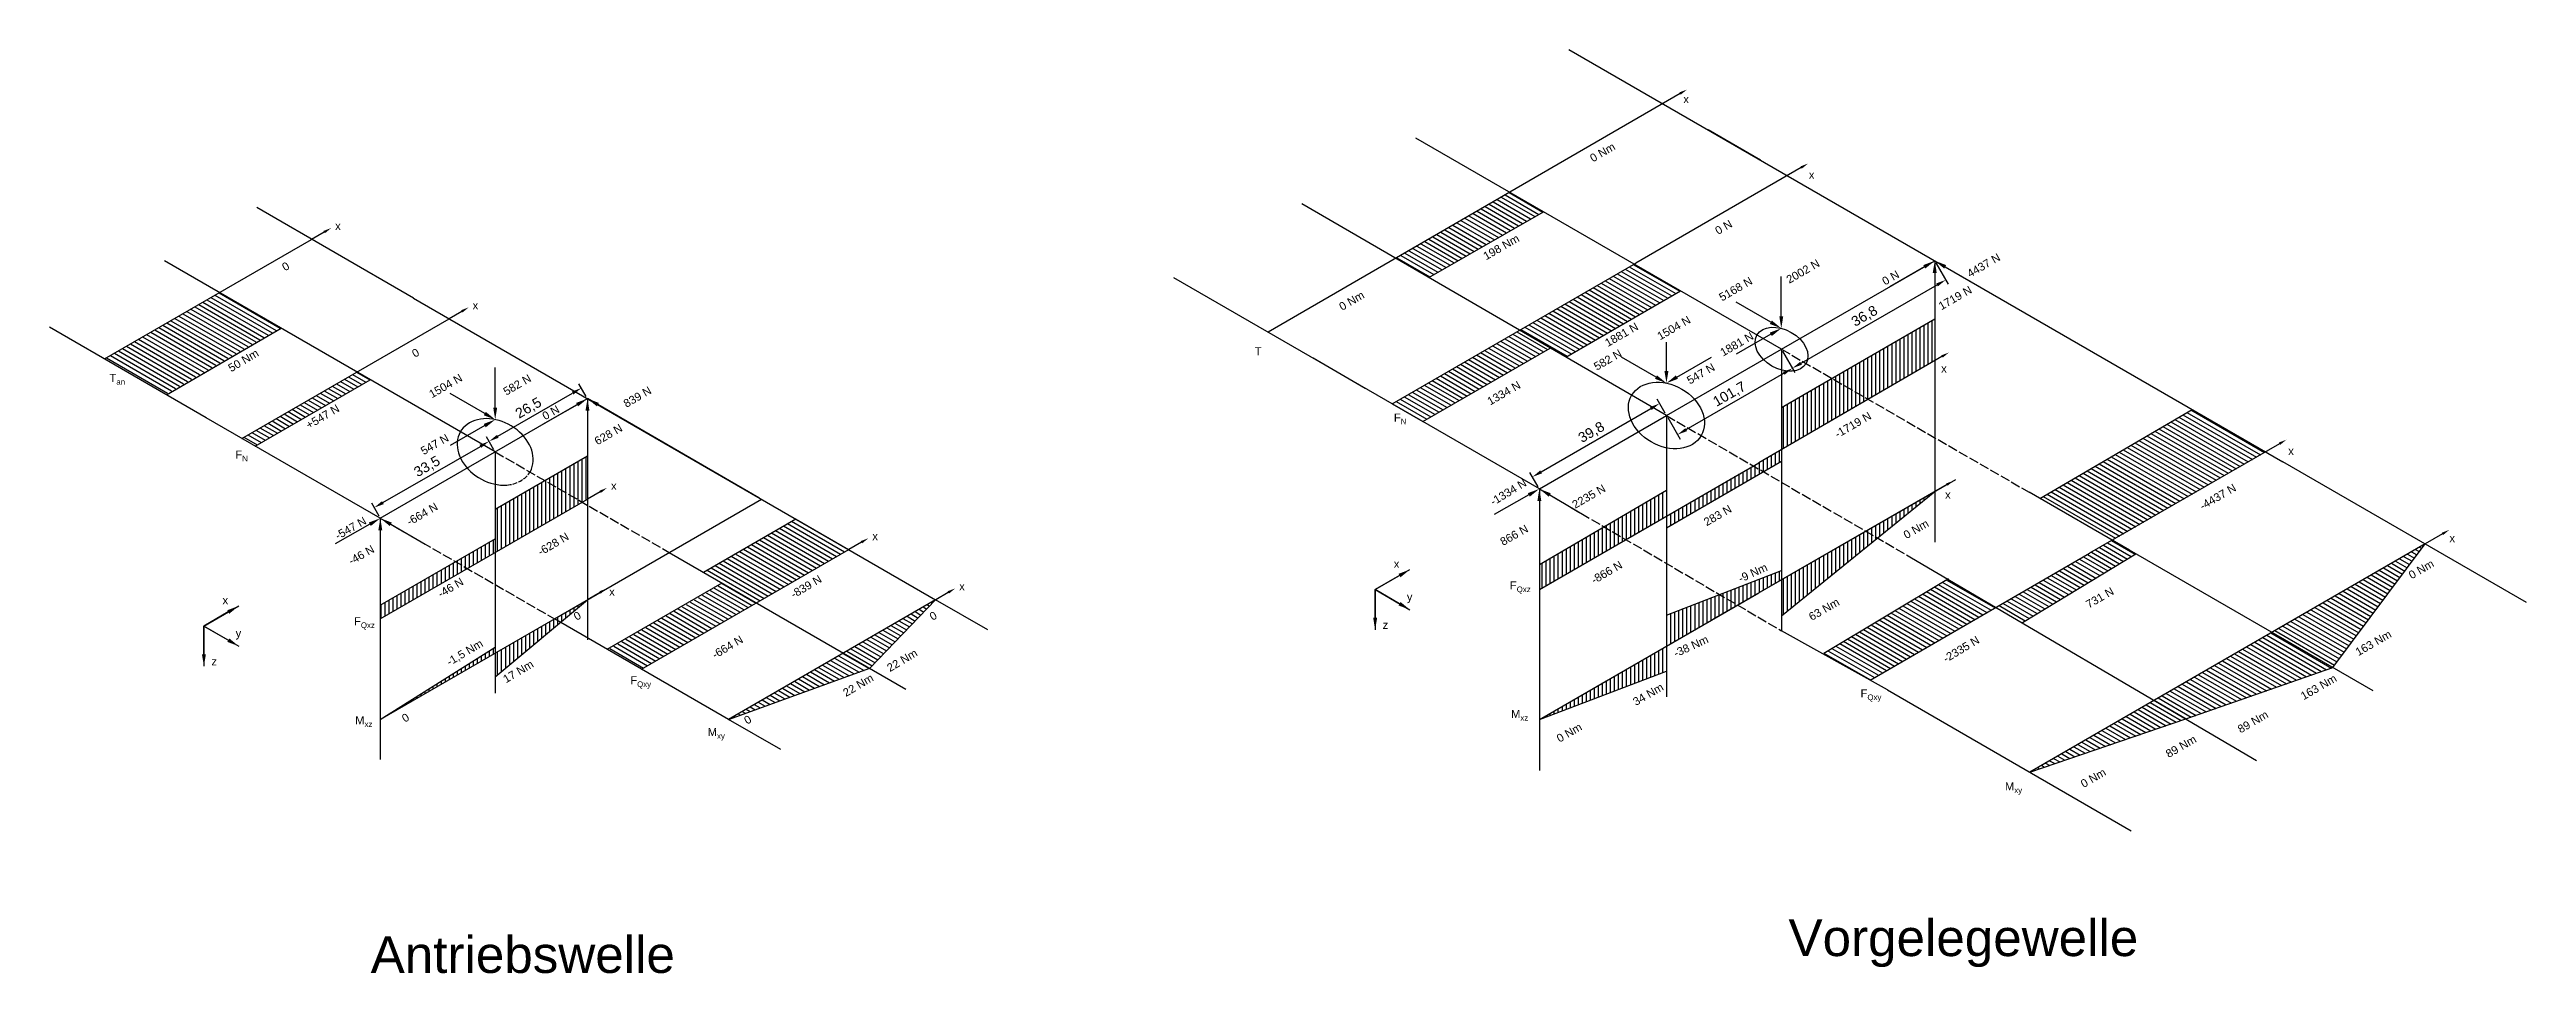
# Model space of a CAD drawing. Header units: millimetres. Extents: x 1371 to 2336, y 863 to 1092.
# Drawn here: x 1371 to 1987, y 863 to 1092 of the extents above; entities that cross this region are included whole.
import ezdxf
from ezdxf import colors
from ezdxf.entities.mleader import LeaderData, LeaderLine
from ezdxf.math import Vec2, Vec3

# ---------------------------------------------------------------- set-up
doc = ezdxf.new("R2010")
doc.units = ezdxf.units.MM
doc.linetypes.add('ACAD_ISO02W100', pattern=[15, 12, -3])
doc.layers.add('Koordinatensystem', color=7, linetype='Continuous', true_color=0xffffff)
for name, color, linetype in [('Lagerkräfte', 10, 'Continuous'), ('Momente', 1, 'Continuous'), ('Normalkräfte', 104, 'Continuous'), ('Querkräfte', 104, 'Continuous')]:
    doc.layers.add(name, color=color, linetype=linetype)
doc.styles.get("Standard").update_dxf_attribs({"font": 'arial.ttf'})
doc.dimstyles.new('ISO-25', dxfattribs={"dimtxt": 2.5, "dimasz": 2.5, "dimexe": 1.25, "dimexo": 0.625, "dimtad": 1, "dimtxsty": 'Standard', "dimcen": 2.5, "dimadec": 0, "dimazin": 0, "dimtfac": 1, "dimtmove": 0, "dimatfit": 3, "dimfxl": 1, "dimarcsym": 0})
pattern_1 = [(150, (1062.8202, 725.9416), (-0.5, -0.8660254), [])]
pattern_2 = [(90, (0, 0), (-1, 6e-17), [])]
pattern_3 = [(150, (0, 0), (-0.5, -0.8660254), [])]
pattern_4 = [(90, (1062.8202, 725.9416), (-1, 6e-17), [])]

msp = doc.modelspace()

# ---------------------------------------------------------------- texts
at = {"char_height": 2, "attachment_point": 1, "line_spacing_factor": 0.263489}
for insert in [(1776.909, 1081.18), (1808.125, 1062.36), (1441.586, 1049.631), (1475.771, 1029.894), (1841.037, 1014.18), (1927.367, 993.683), (1510.199, 985.017), (1842.028, 982.818), (1575.194, 972.492), (1967.455, 971.999), (1509.741, 958.69), (1596.801, 960.017)]:
    msp.add_mtext_dynamic_manual_height_columns('x', width=0.70778, gutter_width=45.543, heights=[0], dxfattribs=dict(at, insert=insert))
at = {"char_height": 2, "attachment_point": 1}
for s, insert in [('\\A1;T', (1670.328, 1018.478)), ('\\A1;T{\\H0.7x;\\S^ an;}', (1385.467, 1011.838)), ('\\A1;F{\\H0.7x;\\S^ N;}', (1704.927, 1001.98)), ('\\A1;F{\\H0.7x;\\S^ N;}', (1416.748, 992.772)), ('\\A1;F{\\H0.7x;\\S^ Qxz;}', (1733.767, 960.25)), ('\\A1;F{\\H0.7x;\\S^ Qxz;}', (1446.278, 951.33)), ('\\A1;F{\\H0.7x;\\S^ Qxy;}', (1514.989, 936.656)), ('\\A1;F{\\H0.7x;\\S^ Qxy;}', (1820.994, 933.405)), ('\\A1;M{\\H0.7x;\\S^ xz;}', (1446.574, 926.717)), ('\\A1;M{\\H0.7x;\\S^ xz;}', (1734.063, 928.297)), ('\\A1;M{\\H0.7x;\\S^ xy;}', (1534.241, 923.78)), ('\\A1;M{\\H0.7x;\\S^ xy;}', (1856.909, 910.304))]:
    msp.add_mtext_dynamic_manual_height_columns(s, width=5.28207, gutter_width=45.543, heights=[0], dxfattribs=dict(at, insert=insert))
at = {"layer": 'Defpoints', "char_height": 9.10853, "attachment_point": 1}
for s, width, insert in [('Vorgelegewelle', 98.18708, (1803.073, 876.178)), ('Antriebswelle', 84.95981, (1450.422, 871.991))]:
    msp.add_mtext_dynamic_manual_height_columns(s, width=width, gutter_width=45.543, heights=[0], dxfattribs=dict(at, insert=insert))
at = {"layer": 'Koordinatensystem'}
for s, p in [('x', (1704.891, 963.625)), ('x', (1413.573, 954.568)), ('y', (1708.15, 955.433)), ('z', (1702.125, 948.424)), ('y', (1416.833, 946.375)), ('z', (1410.808, 939.366))]:
    msp.add_text(s, height=2, dxfattribs=at).set_placement(p)
at = {"layer": 'Lagerkräfte', "char_height": 2, "attachment_point": 1}
for s, width, insert, rotation in [('4437 N', 14.71992, (1847.197, 1037.451), 30), ('5168 N', 9.00365, (1785.533, 1031.572), 30), ('2002 N', 9.00365, (1802.264, 1035.968), 30), ('0 N', 14.71992, (1826.095, 1035.537), 30), ('1719 N', 14.71992, (1840.12, 1029.377), 30), ('1504 N', 9.25928, (1770.142, 1021.909), 30.005725), ('582 N', 9.00365, (1754.384, 1014.345), 30.005725), ('1881 N', 9.00365, (1785.803, 1017.872), 30), ('1504 N', 9.92615, (1464.653, 1007.478), 30), ('\\pxi-3,l4,t4;582 N', 12.026, (1481.399, 1007.13), 30.140494), ('547 N', 9.17407, (1777.532, 1010.909), 30), ('\\pxi-3,l4,t4;839 N', 11.26761, (1511.301, 1004.107), 30.140494), ('\\pxi-3,l4,t4;0 N', 11.26761, (1491.093, 1001.045), 29.588264), ('628 N', 7.67985, (1505.815, 995.784), 30), ('\\pxi-3,l4,t4;547 N', 11.26761, (1460.869, 992.37), 29.588264), ('-1334 N', 9.51963, (1728.61, 980.716), 31.277978), ('\\pxi-3,l4,t4;-664 N', 11.26761, (1457.374, 974.755), 30.140494), ('2235 N', 10.91683, (1748.994, 980), 30), ('\\pxi-3,l4,t4;-547 N', 11.26761, (1439.564, 971.295), 29.588264), ('866 N', 9.14556, (1731.094, 970.783), 29.588264), ('-46 N', 7.67985, (1444.634, 966.002), 29.588264)]:
    msp.add_mtext_dynamic_manual_height_columns(s, width=width, gutter_width=45.543, heights=[0], dxfattribs=dict(at, insert=insert, rotation=rotation))
at = {"layer": 'Momente', "char_height": 2}
for s, width, insert, attachment_point, rotation in [('0 Nm', 9.00365, (1753.429, 1066.15), 1, 30.087813), ('198 Nm', 11.62463, (1726.873, 1041.811), 1, 29.891005), ('0', 12.93144, (1429.801, 1037.703), 8, 30.700651), ('0 Nm', 9.00365, (1691.035, 1029.229), 1, 30.087813), ('50 Nm', 12.93144, (1419.279, 1014.307), 8, 30.700651), ('0 Nm', 9.00365, (1831.403, 972.453), 1, 29.913125), ('-9 Nm', 13.33818, (1790.314, 961.71), 1, 24.498808), ('0 Nm', 9.00365, (1957.064, 962.473), 1, 30), (' 63 Nm', 9.00365, (1807.173, 951.743), 1, 29.913125), ('0', 12.93144, (1502.339, 950.791), 8, 30.700651), ('0', 12.93144, (1590.862, 950.791), 8, 30.700651), ('-1,5 Nm', 12.93144, (1474.496, 941.38), 8, 30.700651), ('22 Nm', 12.93144, (1583.114, 939.77), 8, 30.700651), ('-38 Nm', 12.01374, (1774.222, 943.136), 1, 24.498808), ('163 Nm', 14.23827, (1943.809, 943.353), 1, 30), ('17 Nm', 12.93144, (1487.631, 936.989), 8, 30.700651), ('22 Nm', 12.93144, (1572.18, 933.582), 8, 30.700651), ('163 Nm', 12.2368, (1930.19, 932.397), 1, 30), ('34 Nm', 12.13415, (1764.099, 930.982), 1, 30), ('0', 12.93144, (1459.607, 925.46), 8, 30.700651), ('0', 12.93144, (1544.734, 924.959), 8, 30.700651), ('0 Nm', 9.00365, (1745.144, 921.854), 1, 30), ('89 Nm', 12.92962, (1914.517, 924.154), 1, 30), ('89 Nm', 12.6217, (1896.634, 918.02), 1, 30), ('0 Nm', 9.00365, (1875.486, 910.582), 1, 30)]:
    msp.add_mtext_dynamic_manual_height_columns(s, width=width, gutter_width=45.543, heights=[0], dxfattribs=dict(at, insert=insert, attachment_point=attachment_point, rotation=rotation))
at = {"layer": 'Normalkräfte', "char_height": 2}
for s, width, insert, attachment_point, rotation in [('0 N', 10.53653, (1784.551, 1048.108), 1, 30), ('1881 N', 10.53653, (1757.139, 1020.238), 1, 30.005725), ('0', 12.93144, (1462.105, 1016.193), 8, 30.700651), ('+547 N', 12.93144, (1438.989, 1000.33), 8, 30.700651), ('1334 N', 10.53653, (1727.869, 1005.689), 1, 29.991791), ('\\pxi-3,l4,t4;-46 N', 21.46099, (1469.964, 957.309), 8, 30.700651), ('-839 N', 12.93144, (1559.246, 958.061), 8, 30.700651)]:
    msp.add_mtext_dynamic_manual_height_columns(s, width=width, gutter_width=45.543, heights=[0], dxfattribs=dict(at, insert=insert, attachment_point=attachment_point, rotation=rotation))
at = {"layer": 'Querkräfte', "char_height": 2}
for s, width, insert, attachment_point, rotation in [('-1719 N', 10.53653, (1814.297, 997.561), 1, 30), ('-4437 N', 10.53653, (1905.05, 979.635), 1, 30.292436), ('283 N', 10.53653, (1781.721, 975.666), 1, 30), ('-628 N', 12.93144, (1496.353, 968.658), 8, 30.700651), ('-866 N', 10.53653, (1753.726, 961.249), 1, 30.326378), ('731 N', 10.53653, (1876.77, 955.207), 1, 30), ('-664 N', 12.93144, (1539.689, 943.044), 8, 30.700651), ('-2335 N', 10.53653, (1841.235, 941.682), 1, 30.971063)]:
    msp.add_mtext_dynamic_manual_height_columns(s, width=width, gutter_width=45.543, heights=[0], dxfattribs=dict(at, insert=insert, attachment_point=attachment_point, rotation=rotation))

# ---------------------------------------------------------------- blocks, each defined once
blk = doc.blocks.new('*D4')
at = {"color": 0, "lineweight": -2, "transparency": 16777216}
for p, q in [((1453.46, 979.83), (1477.71, 993.83)), ((1481.09, 992.98), (1479.25, 996.17)), ((1452.51, 976.48), (1450.67, 979.67))]:
    blk.add_line(p, q, dxfattribs=at)
at = {"color": 0, "transparency": 16777216}
for points in [[(1477.5, 994.2), (1477.92, 993.47), (1479.87, 995.08)], [(1453.25, 980.2), (1453.67, 979.47), (1451.29, 978.58)]]:
    blk.add_solid(points, dxfattribs=at)
at = {"layer": 'Defpoints', "color": 0, "transparency": 16777216}
for p in [(1479.87, 995.08), (1481.4, 992.44), (1452.82, 975.94)]:
    blk.add_point(p, dxfattribs=at)
at = {"color": 0, "transparency": 16777216, "insert": (1464.52, 988.68), "char_height": 2.5, "attachment_point": 5, "rotation": 30}
blk.add_mtext('33,5', dxfattribs=at)
blk = doc.blocks.new('*D5')
at = {"color": 0, "lineweight": -2, "transparency": 16777216}
for p, q in [((1482.04, 996.33), (1500.66, 1007.08)), ((1504.04, 1006.23), (1502.2, 1009.41)), ((1481.09, 992.98), (1479.25, 996.16))]:
    blk.add_line(p, q, dxfattribs=at)
at = {"color": 0, "transparency": 16777216}
for points in [[(1500.45, 1007.44), (1500.87, 1006.71), (1502.83, 1008.33)], [(1481.84, 996.69), (1482.25, 995.96), (1479.88, 995.08)]]:
    blk.add_solid(points, dxfattribs=at)
at = {"layer": 'Defpoints', "color": 0, "transparency": 16777216}
for p in [(1502.83, 1008.33), (1504.35, 1005.69), (1481.4, 992.44)]:
    blk.add_point(p, dxfattribs=at)
at = {"color": 0, "transparency": 16777216, "insert": (1489.76, 1003.24), "char_height": 2.5, "attachment_point": 5, "rotation": 30}
blk.add_mtext('26,5', dxfattribs=at)
blk = doc.blocks.new('*D6')
at = {"color": 0, "lineweight": -2, "transparency": 16777216}
for p, q in [((1772.4, 1002.04), (1770.37, 1005.56)), ((1741.55, 987.48), (1768.83, 1003.23)), ((1740.79, 983.79), (1738.76, 987.31))]:
    blk.add_line(p, q, dxfattribs=at)
at = {"color": 0, "transparency": 16777216}
for points in [[(1768.62, 1003.59), (1769.04, 1002.87), (1771, 1004.48)], [(1741.34, 987.84), (1741.76, 987.12), (1739.39, 986.23)]]:
    blk.add_solid(points, dxfattribs=at)
at = {"layer": 'Defpoints', "color": 0, "transparency": 16777216}
for p in [(1771, 1004.48), (1772.72, 1001.5), (1741.11, 983.25)]:
    blk.add_point(p, dxfattribs=at)
at = {"color": 0, "transparency": 16777216, "insert": (1754.13, 997.2), "char_height": 2.5, "attachment_point": 5, "rotation": 30}
blk.add_mtext('39,8', dxfattribs=at)
blk = doc.blocks.new('*D7')
at = {"color": 0, "lineweight": -2, "transparency": 16777216}
for p, q in [((1801.61, 1017.46), (1804.67, 1012.15)), ((1777.63, 997.99), (1801.88, 1011.99)), ((1773.03, 1000.96), (1776.09, 995.65))]:
    blk.add_line(p, q, dxfattribs=at)
at = {"color": 0, "transparency": 16777216}
for points in [[(1801.67, 1012.35), (1802.09, 1011.62), (1804.05, 1013.24)], [(1777.42, 998.35), (1777.84, 997.62), (1775.47, 996.74)]]:
    blk.add_solid(points, dxfattribs=at)
at = {"layer": 'Defpoints', "color": 0, "transparency": 16777216}
for p in [(1801.3, 1018), (1804.05, 1013.24), (1772.72, 1001.5)]:
    blk.add_point(p, dxfattribs=at)
at = {"color": 0, "transparency": 16777216, "insert": (1788.46, 1006.69), "char_height": 2.5, "attachment_point": 5, "rotation": 30}
blk.add_mtext('101,7', dxfattribs=at)
blk = doc.blocks.new('*D8')
at = {"color": 0, "lineweight": -2, "transparency": 16777216}
for p, q in [((1839.76, 1039.43), (1842.81, 1034.14)), ((1806.2, 1014.49), (1840.02, 1033.97)), ((1801.61, 1017.46), (1804.66, 1012.16))]:
    blk.add_line(p, q, dxfattribs=at)
at = {"color": 0, "transparency": 16777216}
for points in [[(1839.81, 1034.33), (1840.23, 1033.61), (1842.19, 1035.22)], [(1805.99, 1014.85), (1806.41, 1014.13), (1804.03, 1013.25)]]:
    blk.add_solid(points, dxfattribs=at)
at = {"layer": 'Defpoints', "color": 0, "transparency": 16777216}
for p in [(1839.45, 1039.97), (1842.19, 1035.22), (1801.3, 1018)]:
    blk.add_point(p, dxfattribs=at)
at = {"color": 0, "transparency": 16777216, "insert": (1822.05, 1026.08), "char_height": 2.5, "attachment_point": 5, "rotation": 29.93896}
blk.add_mtext('36,8', dxfattribs=at)

# ---------------------------------------------------------------- dimensions: what is measured, and where the dimension line sits
for p1, p2, distance, text, picture, middle in [((1801.295, 1017.999), (1839.447, 1039.972), -5.486, '36,8', '*D8', (1822.047, 1026.075)), ((1741.106, 983.249), (1772.716, 1001.499), 3.44, '39,8', '*D6', (1754.128, 997.196)), ((1452.82, 975.942), (1481.399, 992.442), 3.052, '<>,5', '*D4', (1464.52, 988.677))]:
    dim = msp.add_aligned_dim(p1=p1, p2=p2, distance=distance, text=text, dimstyle='ISO-25')
    dim.commit()
    dim.dimension.update_dxf_attribs({"geometry": picture, "text_midpoint": middle})
dim = msp.add_linear_dim(base=(1804.046, 1013.236), p1=(1772.716, 1001.499), p2=(1801.295, 1017.999), angle=30, text='101,7', dimstyle='ISO-25')
dim.commit()
dim.dimension.update_dxf_attribs({"geometry": '*D7', "text_midpoint": (1789.524, 1004.852), "dimtype": 161})
dim = msp.add_linear_dim(base=(1502.828, 1008.325), p1=(1481.399, 992.442), p2=(1504.349, 1005.692), angle=30, dimstyle='ISO-25')
dim.commit()
dim.dimension.update_dxf_attribs({"geometry": '*D5', "text_midpoint": (1490.826, 1001.395), "dimtype": 161})

# ---------------------------------------------------------------- hatches: boundary and pattern name
at = {"layer": 'Momente'}
h = msp.add_hatch(dxfattribs=at)
h.set_pattern_fill('_USER', color=256, angle=150, pattern_type=0)
h.set_pattern_definition([(150, (1055.6521, 730.104), (-0.5, -0.8660254), [])])
h.paths.add_polyline_path([(1742.114, 1052.192), (1733.73, 1057.008), (1705.396, 1040.592), (1713.623, 1035.814)])
h = msp.add_hatch(dxfattribs=at)
h.set_pattern_fill('_USER', color=256, angle=150, pattern_type=0)
h.set_pattern_definition([(150, (1037.5085, 740.5553), (-0.5, -0.8660254), [])])
h.paths.add_polyline_path([(1427.969, 1023.289), (1412.786, 1032.055), (1384.207, 1015.555), (1399.391, 1006.789)])
h = msp.add_hatch(dxfattribs=at)
h.set_pattern_fill('_USER', color=256, angle=90, pattern_type=0)
h.set_pattern_definition(pattern_4)
h.paths.add_polyline_path([(1822.304, 972.724), (1816.839, 964.247), (1801.342, 951.68), (1801.342, 960.673)])
h.paths.add_polyline_path([(1839.447, 982.58), (1816.839, 964.247), (1822.304, 972.724)])
h = msp.add_hatch(dxfattribs=at)
h.set_pattern_fill('_USER', color=256, angle=150, pattern_type=0)
h.set_pattern_definition(pattern_3)
h.paths.add_polyline_path([(1923.288, 947.567), (1894.021, 930.67), (1901.918, 926.03), (1938.447, 938.815)])
h.paths.add_polyline_path([(1894.021, 930.67), (1863.099, 912.817), (1901.918, 926.03)])
h.paths.add_polyline_path([(1961.393, 969.567), (1923.288, 947.567), (1938.447, 938.815)])
h = msp.add_hatch(dxfattribs=at)
h.set_pattern_fill('_USER', color=256, angle=90, pattern_type=0)
h.set_pattern_definition(pattern_4)
h.paths.add_polyline_path([(1790.396, 954.367), (1785.928, 956.985), (1772.716, 951.877), (1772.716, 944.16)])
h.paths.add_polyline_path([(1801.342, 960.673), (1801.342, 962.945), (1785.928, 956.985), (1790.396, 954.367), (1795.666, 957.41)])
h = msp.add_hatch(dxfattribs=at)
h.set_pattern_fill('_USER', color=256, angle=90, pattern_type=0)
h.set_pattern_definition(pattern_2)
h.paths.add_polyline_path([(1504.349, 955.692), (1496.121, 950.942), (1497.621, 950.076)])
h = msp.add_hatch(dxfattribs=at)
h.set_pattern_fill('_USER', color=256, angle=150, pattern_type=0)
h.set_pattern_definition(pattern_3)
h.paths.add_polyline_path([(1590.951, 955.692), (1568.002, 942.442), (1574.592, 938.637)])
h = msp.add_hatch(dxfattribs=at)
h.set_pattern_fill('_USER', color=256, angle=90, pattern_type=0)
h.set_pattern_definition(pattern_2)
h.paths.add_polyline_path([(1497.621, 950.076), (1496.121, 950.942), (1481.399, 942.442), (1481.399, 936.536)])
h = msp.add_hatch(dxfattribs=at)
h.set_pattern_fill('_USER', color=256, angle=90, pattern_type=0)
h.set_pattern_definition(pattern_2)
h.paths.add_polyline_path([(1481.399, 942.442), (1481.399, 943.864), (1452.82, 925.942)])
h = msp.add_hatch(dxfattribs=at)
h.set_pattern_fill('_USER', color=256, angle=90, pattern_type=0)
h.set_pattern_definition(pattern_4)
h.paths.add_polyline_path([(1741.106, 925.91), (1772.716, 937.893), (1772.716, 944.16)])
h = msp.add_hatch(dxfattribs=at)
h.set_pattern_fill('_USER', color=256, angle=150, pattern_type=0)
h.set_pattern_definition(pattern_3)
h.paths.add_polyline_path([(1568.002, 942.442), (1539.423, 925.942), (1574.592, 938.637)])
at = {"layer": 'Normalkräfte'}
h = msp.add_hatch(dxfattribs=at)
h.set_pattern_fill('_USER', color=256, angle=150, pattern_type=0)
h.set_pattern_definition(pattern_1)
h.paths.add_polyline_path([(1743.829, 1018.274), (1736.173, 1022.72), (1704.457, 1004.409), (1712.13, 999.979)])
h.paths.add_polyline_path([(1785.568, 1045.115), (1790.199, 1047.789), (1788.139, 1051.358), (1783.507, 1048.684)], flags=9)
h = msp.add_hatch(dxfattribs=at)
h.set_pattern_fill('_USER', color=256, angle=150, pattern_type=0)
h.set_pattern_definition(pattern_1)
h.paths.add_polyline_path([(1776.198, 1032.489), (1764.646, 1039.159), (1736.173, 1022.72), (1747.695, 1016.029)])
h = msp.add_hatch(dxfattribs=at)
h.set_pattern_fill('_USER', color=256, angle=150, pattern_type=0)
h.set_pattern_definition([(150, (1050.0427, 733.3187), (-0.5, -0.8660254), [])])
h.paths.add_polyline_path([(1418.392, 995.819), (1421.726, 993.894), (1450.305, 1010.394), (1446.971, 1012.319)])
at = {"layer": 'Querkräfte'}
h = msp.add_hatch(dxfattribs=at)
h.set_pattern_fill('_USER', color=256, angle=90, pattern_type=0)
h.set_pattern_definition(pattern_4)
h.paths.add_polyline_path([(1796.9, 987.537), (1794.367, 988.999), (1772.716, 976.499), (1772.716, 973.575)])
h.paths.add_polyline_path([(1801.342, 990.102), (1801.342, 993.039), (1795.666, 989.749), (1794.367, 988.999), (1796.9, 987.537)])
h.paths.add_polyline_path([(1828.507, 1019.182), (1822.893, 1005.53), (1801.342, 993.039), (1801.342, 990.102), (1801.342, 998.14), (1808.344, 1007.541)])
h.paths.add_polyline_path([(1801.342, 998.14), (1801.342, 1003.498), (1808.344, 1007.541)], flags=17)
h.paths.add_polyline_path([(1839.447, 1015.124), (1822.893, 1005.53), (1828.507, 1019.182), (1839.447, 1025.498)])
h = msp.add_hatch(dxfattribs=at)
h.set_pattern_fill('_USER', color=256, angle=150, pattern_type=0)
h.set_pattern_definition([(150, (1080.1407, 715.9416), (-0.5, -0.8660254), [])])
h.paths.add_polyline_path([(1889.473, 967.09), (1883.611, 970.474), (1877.982, 967.225), (1854.843, 953.865), (1861.309, 950.066)])
h.paths.add_polyline_path([(1883.611, 970.474), (1865.563, 980.895), (1903.444, 1003.024), (1921.717, 992.474)])
h.paths.add_polyline_path([(1854.843, 953.865), (1842.783, 960.95), (1811.867, 942.396), (1823.422, 935.725)])
h = msp.add_hatch(dxfattribs=at)
h.set_pattern_fill('_USER', color=256, angle=90, pattern_type=0)
h.set_pattern_definition(pattern_2)
h.paths.add_polyline_path([(1504.349, 991.464), (1493.721, 985.328), (1503.05, 979.942), (1504.349, 980.692)])
h.paths.add_polyline_path([(1503.05, 979.942), (1493.721, 985.328), (1481.399, 978.214), (1481.399, 967.442)])
h = msp.add_hatch(dxfattribs=at)
h.set_pattern_fill('_USER', color=256, angle=90, pattern_type=0)
h.set_pattern_definition(pattern_4)
h.paths.add_polyline_path([(1741.106, 964.444), (1741.106, 958.249), (1762.596, 970.657), (1757.167, 973.839)])
h.paths.add_polyline_path([(1772.716, 976.499), (1772.716, 982.935), (1757.167, 973.839), (1762.596, 970.657)])
h = msp.add_hatch(dxfattribs=at)
h.set_pattern_fill('_USER', color=256, angle=150, pattern_type=0)
h.set_pattern_definition(pattern_1)
h.paths.add_polyline_path([(1569.344, 968.167), (1556.155, 975.781), (1533.205, 962.532), (1546.394, 954.917)])
h.paths.add_polyline_path([(1537.939, 959.768), (1546.394, 954.917), (1517.815, 938.417), (1509.36, 943.268)])
h = msp.add_hatch(dxfattribs=at)
h.set_pattern_fill('_USER', color=256, angle=90, pattern_type=0)
h.set_pattern_definition(pattern_2)
h.paths.add_polyline_path([(1481.399, 970.867), (1471.504, 965.154), (1474.471, 963.442), (1481.399, 967.442)])
h.paths.add_polyline_path([(1474.471, 963.442), (1471.504, 965.154), (1452.82, 954.367), (1452.82, 950.942)])

# ---------------------------------------------------------------- linework, layer by layer
for p, q in [((1748.468, 1092.499), (1926.003, 989.999)), ((1384.207, 1015.555), (1435.736, 1045.305)), ((1741.106, 983.249), (1650.174, 1035.749)), ((1839.447, 1039.972), (1839.447, 969.972)), ((1461.047, 1030.692), (1590.951, 955.692)), ((1801.342, 1017.972), (1801.342, 947.952)), ((1547.008, 981.062), (1504.349, 1005.692)), ((1504.349, 1005.692), (1504.349, 945.692)), ((1452.82, 975.942), (1409.519, 1000.942)), ((1772.716, 1001.499), (1772.716, 931.499)), ((1481.399, 992.442), (1481.399, 932.442)), ((1741.106, 983.249), (1741.106, 913.249)), ((1452.82, 975.942), (1452.82, 915.942)), ((1961.393, 969.567), (1863.099, 912.817)), ((1452.82, 925.942), (1504.349, 955.692)), ((1481.399, 936.536), (1504.349, 955.692)), ((1741.106, 925.91), (1795.666, 957.41)), ((1452.82, 925.942), (1481.399, 943.864)), ((1827.709, 933.249), (1888.331, 898.249))]:
    msp.add_line(p, q)
for points in [[(1796.099, 1064.999), (1783.109, 1072.499)], [(1801.342, 1017.972), (1710.362, 1070.499)], [(1772.716, 1001.499), (1682.027, 1054.162)], [(1461.047, 1030.692), (1422.076, 1053.192)], [(1713.623, 1035.814), (1742.096, 1052.181)], [(1481.399, 992.442), (1399.127, 1039.942)], [(1704.457, 1004.409), (1765.079, 1039.409)], [(1801.342, 1017.972), (1839.447, 1039.972)], [(1747.695, 1016.029), (1776.198, 1032.489)], [(1409.519, 1000.942), (1370.548, 1023.442)], [(1399.622, 1006.656), (1428.154, 1023.182)], [(1418.392, 995.819), (1469.921, 1025.569)], [(1801.342, 1003.498), (1839.447, 1025.498)], [(1712.13, 999.979), (1743.822, 1018.27)], [(1772.716, 1001.499), (1801.295, 1017.999)], [(1421.726, 993.894), (1450.305, 1010.394)], [(1697.805, 1008.249), (1684.815, 1015.749)], [(1452.82, 975.942), (1504.349, 1005.692)], [(1741.106, 983.249), (1772.716, 1001.499)], [(1865.563, 980.895), (1903.444, 1003.024)], [(1481.399, 978.214), (1504.349, 991.464)], [(1741.106, 958.249), (1795.666, 989.749)], [(1772.716, 973.575), (1801.342, 990.102)], [(1986.625, 954.999), (1926.003, 989.999)], [(1452.82, 950.942), (1504.349, 980.692)], [(1496.121, 950.942), (1547.65, 980.692)], [(1741.106, 964.444), (1772.716, 982.935)], [(1784.408, 950.91), (1844.702, 985.599)], [(1801.342, 951.68), (1839.447, 982.58)], [(1887.898, 967.999), (1862.927, 982.416)], [(1533.205, 962.532), (1556.155, 975.781)], [(1452.82, 954.367), (1481.399, 970.867)], [(1517.815, 938.417), (1569.344, 968.167)], [(1524.7, 967.442), (1583.557, 933.46)], [(1948.519, 932.999), (1887.898, 967.999)], [(1938.447, 938.815), (1961.393, 969.567)], [(1772.716, 951.877), (1801.342, 962.945)], [(1823.422, 935.725), (1877.982, 967.225)], [(1833.661, 966.134), (1919.477, 915.713)], [(1861.261, 950.037), (1889.473, 967.09)], [(1590.951, 955.692), (1539.423, 925.942), (1496.121, 950.942)], [(1509.266, 943.353), (1537.845, 959.853)], [(1590.951, 955.692), (1574.592, 938.637)], [(1603.942, 948.192), (1590.951, 955.692)], [(1811.867, 942.396), (1842.865, 960.999)], [(1827.709, 933.249), (1801.342, 947.952)], [(1539.423, 925.942), (1574.592, 938.637)], [(1741.106, 925.91), (1772.716, 937.893)], [(1901.918, 926.03), (1938.447, 938.815)], [(1552.413, 918.442), (1539.423, 925.942)], [(1863.099, 912.817), (1901.918, 926.03)]]:
    msp.add_lwpolyline(points)
at = {"linetype": 'ACAD_ISO02W100', "ltscale": 0.2}
for points in [[(1801.295, 1017.999), (1862.927, 982.416)], [(1772.716, 1001.499), (1833.661, 966.134)], [(1481.399, 992.442), (1524.7, 967.442)], [(1741.106, 983.249), (1801.342, 947.952)], [(1452.82, 975.942), (1496.121, 950.942)]]:
    msp.add_lwpolyline(points, dxfattribs=at)
for centre, major_axis, ratio in [((1801.342, 1017.972), (-6.112, 3.529), 0.6856908), ((1772.716, 1001.499), (-8.66, 5), 0.7605656)]:
    msp.add_ellipse(centre, major_axis=major_axis, ratio=ratio)
msp.add_ellipse((1481.399, 992.442), major_axis=(-8.66, 5), ratio=0.7605656, start_param=3.1620741, end_param=8.57677)
at = {"linetype": 'ACAD_ISO02W100', "ltscale": 0.1}
msp.add_open_spline([(1484.276, 984.194), (1486.526, 984.346), (1489.061, 985.595), (1490.135, 987.578)], degree=3, dxfattribs=at)
at = {"layer": 'Koordinatensystem'}
for points in [[(1700.263, 958.197), (1708.923, 963.197)], [(1700.263, 958.197), (1708.923, 953.197)], [(1700.263, 958.197), (1700.263, 948.197)], [(1408.946, 949.139), (1417.606, 954.139)], [(1408.946, 949.139), (1417.606, 944.139)], [(1408.946, 949.139), (1408.946, 939.139)]]:
    msp.add_lwpolyline(points, dxfattribs=at)

msp.set_redraw_order([(e.dxf.handle, doc.entitydb.next_handle()) for e in msp.query("TEXT MTEXT ATTDEF DIMENSION ARC_DIMENSION")])  # texts and dimensions are drawn at this point

# ---------------------------------------------------------------- leaders
ml = msp.add_multileader_mtext('Standard')
ml.set_content('', color=256)
ml.set_leader_properties()
ml.build(insert=Vec2(0, 0))
ml.multileader.update_dxf_attribs({"has_dogleg": 0, "arrow_head_size": 2})
ctx = ml.context
ctx.base_point, ctx.arrow_head_size, ctx.plane_origin, ctx.plane_x_axis, ctx.plane_y_axis = Vec3(1670.184, 1020.197), 2, Vec3(1728.053, 1065.024), Vec3(0.8660464, 0.4999636), Vec3(-0.4999636, 0.8660464)
ctx.text_align_type = 2
notes = []
notes.append((ctx, [(0, (1, 1, 0), (1680.576, 1026.196), (-0.8660464, -0.4999636), 8, [(0, [(1777.819, 1082.553)], 0, [])])]))
ctx.mtext.insert, ctx.mtext.text_direction, ctx.mtext.rotation, ctx.mtext.alignment, ctx.mtext.flow_direction = Vec3(1670.916, 1022.929), Vec3(0.8660464, 0.4999636), 0.5235568, 3, 5
ml = msp.add_multileader_mtext('Standard')
ml.set_content('', color=256)
ml.set_leader_properties()
ml.build(insert=Vec2(0, 0))
ml.multileader.update_dxf_attribs({"has_dogleg": 0, "arrow_head_size": 2})
ctx = ml.context
ctx.base_point, ctx.arrow_head_size, ctx.plane_origin, ctx.plane_x_axis, ctx.plane_y_axis = Vec3(1761.615, 1037.409), 2, Vec3(1759.047, 1047.13), Vec3(0.8660464, 0.4999636), Vec3(-0.4999636, 0.8660464)
ctx.text_align_type = 2
notes.append((ctx, [(0, (1, 1, 0), (1772.007, 1043.409), (-0.8660464, -0.4999636), 8, [(0, [(1807.947, 1064.159)], 0, [])])]))
ctx.mtext.insert, ctx.mtext.text_direction, ctx.mtext.rotation, ctx.mtext.alignment, ctx.mtext.flow_direction = Vec3(1762.347, 1040.141), Vec3(0.8660464, 0.4999636), 0.5235568, 3, 5
ml = msp.add_multileader_mtext('Standard')
ml.set_content('', color=256)
ml.set_leader_properties()
ml.build(insert=Vec2(0, 0))
ml.multileader.update_dxf_attribs({"has_dogleg": 0, "arrow_head_size": 2})
ctx = ml.context
ctx.base_point, ctx.arrow_head_size, ctx.plane_origin, ctx.plane_x_axis, ctx.plane_y_axis = Vec3(1432.272, 1043.305), 2, Vec3(1435.766, 1056.527), Vec3(0.8660464, 0.4999636), Vec3(-0.4999636, 0.8660464)
ctx.text_align_type = 2
notes.append((ctx, [(0, (1, 1, 0), (1442.664, 1049.305), (-0.8660464, -0.4999636), 8, [(0, [(1440.617, 1048.124)], 0, [])])]))
ctx.mtext.insert, ctx.mtext.text_direction, ctx.mtext.rotation, ctx.mtext.alignment, ctx.mtext.flow_direction = Vec3(1433.004, 1046.037), Vec3(0.8660464, 0.4999636), 0.5235568, 3, 5
ml = msp.add_multileader_mtext('Standard')
ml.set_content('', color=256)
ml.set_leader_properties()
ml.build(insert=Vec2(0, 0))
ml.multileader.update_dxf_attribs({"has_dogleg": 0, "arrow_head_size": 2})
ctx = ml.context
ctx.base_point, ctx.arrow_head_size, ctx.plane_origin, ctx.plane_x_axis, ctx.plane_y_axis = Vec3(1466.456, 1023.569), 2, Vec3(1469.951, 1036.79), Vec3(0.8660464, 0.4999636), Vec3(-0.4999636, 0.8660464)
ctx.text_align_type = 2
notes.append((ctx, [(0, (1, 1, 0), (1476.849, 1029.568), (-0.8660464, -0.4999636), 8, [(0, [(1474.802, 1028.387)], 0, [])])]))
ctx.mtext.insert, ctx.mtext.text_direction, ctx.mtext.rotation, ctx.mtext.alignment, ctx.mtext.flow_direction = Vec3(1467.189, 1026.301), Vec3(0.8660464, 0.4999636), 0.5235568, 3, 5
ml = msp.add_multileader_mtext('Standard')
ml.set_content('', color=256)
ml.set_leader_properties()
ml.build(insert=Vec2(0, 0))
ml.multileader.update_dxf_attribs({"has_dogleg": 0, "arrow_head_size": 2})
ctx = ml.context
ctx.base_point, ctx.arrow_head_size, ctx.plane_origin, ctx.plane_x_axis, ctx.plane_y_axis = Vec3(1792.202, 987.75), 2, Vec3(1795.696, 1000.971), Vec3(0.8660464, 0.4999636), Vec3(-0.4999636, 0.8660464)
ctx.text_align_type = 2
notes.append((ctx, [(0, (1, 1, 0), (1802.594, 993.749), (-0.8660464, -0.4999636), 8, [(0, [(1842.982, 1017.173)], 0, [])])]))
ctx.mtext.insert, ctx.mtext.text_direction, ctx.mtext.rotation, ctx.mtext.alignment, ctx.mtext.flow_direction = Vec3(1792.934, 990.482), Vec3(0.8660464, 0.4999636), 0.5235568, 3, 5
ml = msp.add_multileader_mtext('Standard')
ml.set_content('', color=256)
ml.set_leader_properties()
ml.build(insert=Vec2(0, 0))
ml.multileader.update_dxf_attribs({"has_dogleg": 0, "arrow_head_size": 2})
ctx = ml.context
ctx.base_point, ctx.arrow_head_size, ctx.plane_origin, ctx.plane_x_axis, ctx.plane_y_axis = Vec3(1874.517, 965.225), 2, Vec3(1878.012, 978.446), Vec3(0.8660464, 0.4999636), Vec3(-0.4999636, 0.8660464)
ctx.text_align_type = 2
notes.append((ctx, [(0, (1, 1, 0), (1884.91, 971.224), (-0.8660464, -0.4999636), 8, [(0, [(1926.913, 995.474)], 0, [])])]))
ctx.mtext.insert, ctx.mtext.text_direction, ctx.mtext.rotation, ctx.mtext.alignment, ctx.mtext.flow_direction = Vec3(1875.25, 967.957), Vec3(0.8660464, 0.4999636), 0.5235568, 3, 5
ml = msp.add_multileader_mtext('Standard')
ml.set_content('', color=256)
ml.set_leader_properties()
ml.build(insert=Vec2(0, 0))
ml.multileader.update_dxf_attribs({"has_dogleg": 0, "arrow_head_size": 2})
ctx = ml.context
ctx.base_point, ctx.arrow_head_size, ctx.plane_origin, ctx.plane_x_axis, ctx.plane_y_axis = Vec3(1500.885, 978.692), 2, Vec3(1504.379, 991.913), Vec3(0.8660464, 0.4999636), Vec3(-0.4999636, 0.8660464)
ctx.text_align_type = 2
notes.append((ctx, [(0, (1, 1, 0), (1511.277, 984.691), (-0.8660464, -0.4999636), 8, [(0, [(1509.23, 983.51)], 0, [])])]))
ctx.mtext.insert, ctx.mtext.text_direction, ctx.mtext.rotation, ctx.mtext.alignment, ctx.mtext.flow_direction = Vec3(1501.617, 981.424), Vec3(0.8660464, 0.4999636), 0.5235568, 3, 5
ml = msp.add_multileader_mtext('Standard')
ml.set_content('', color=256)
ml.set_leader_properties()
ml.build(insert=Vec2(0, 0))
ml.multileader.update_dxf_attribs({"has_dogleg": 0, "arrow_head_size": 2})
ctx = ml.context
ctx.base_point, ctx.arrow_head_size, ctx.plane_origin, ctx.plane_x_axis, ctx.plane_y_axis = Vec3(1792.202, 955.41), 2, Vec3(1795.696, 968.631), Vec3(0.8660464, 0.4999636), Vec3(-0.4999636, 0.8660464)
ctx.text_align_type = 2
notes.append((ctx, [(0, (1, 1, 0), (1802.594, 961.409), (-0.8660464, -0.4999636), 8, [(0, [(1844.181, 985.302)], 0, [])])]))
ctx.mtext.insert, ctx.mtext.text_direction, ctx.mtext.rotation, ctx.mtext.alignment, ctx.mtext.flow_direction = Vec3(1792.934, 958.142), Vec3(0.8660464, 0.4999636), 0.5235568, 3, 5
ml = msp.add_multileader_mtext('Standard')
ml.set_content('', color=256)
ml.set_leader_properties()
ml.build(insert=Vec2(0, 0))
ml.multileader.update_dxf_attribs({"has_dogleg": 0, "arrow_head_size": 2})
ctx = ml.context
ctx.base_point, ctx.arrow_head_size, ctx.plane_origin, ctx.plane_x_axis, ctx.plane_y_axis = Vec3(1957.929, 967.567), 2, Vec3(1917.689, 955.538), Vec3(0.8660464, 0.4999636), Vec3(-0.4999636, 0.8660464)
ctx.text_align_type = 2
notes.append((ctx, [(0, (1, 1, 0), (1968.322, 973.567), (-0.8660464, -0.4999636), 8, [(0, [(1967.455, 973.067)], 0, [])])]))
ctx.mtext.insert, ctx.mtext.text_direction, ctx.mtext.rotation, ctx.mtext.alignment, ctx.mtext.flow_direction = Vec3(1958.661, 970.299), Vec3(0.8660464, 0.4999636), 0.5235568, 3, 5
ml = msp.add_multileader_mtext('Standard')
ml.set_content('', color=256)
ml.set_leader_properties()
ml.build(insert=Vec2(0, 0))
ml.multileader.update_dxf_attribs({"has_dogleg": 0, "arrow_head_size": 2})
ctx = ml.context
ctx.base_point, ctx.arrow_head_size, ctx.plane_origin, ctx.plane_x_axis, ctx.plane_y_axis = Vec3(1565.88, 966.167), 2, Vec3(1569.374, 979.388), Vec3(0.8660464, 0.4999636), Vec3(-0.4999636, 0.8660464)
ctx.text_align_type = 2
notes.append((ctx, [(0, (1, 1, 0), (1576.272, 972.166), (-0.8660464, -0.4999636), 8, [(0, [(1574.225, 970.985)], 0, [])])]))
ctx.mtext.insert, ctx.mtext.text_direction, ctx.mtext.rotation, ctx.mtext.alignment, ctx.mtext.flow_direction = Vec3(1566.612, 968.899), Vec3(0.8660464, 0.4999636), 0.5235568, 3, 5
ml = msp.add_multileader_mtext('Standard')
ml.set_content('', color=256)
ml.set_leader_properties()
ml.build(insert=Vec2(0, 0))
ml.multileader.update_dxf_attribs({"has_dogleg": 0, "arrow_head_size": 2})
ctx = ml.context
ctx.base_point, ctx.arrow_head_size, ctx.plane_origin, ctx.plane_x_axis, ctx.plane_y_axis = Vec3(1500.885, 953.692), 2, Vec3(1504.379, 966.913), Vec3(0.8660464, 0.4999636), Vec3(-0.4999636, 0.8660464)
ctx.text_align_type = 2
notes.append((ctx, [(0, (1, 1, 0), (1511.277, 959.691), (-0.8660464, -0.4999636), 8, [(0, [(1509.23, 958.51)], 0, [])])]))
ctx.mtext.insert, ctx.mtext.text_direction, ctx.mtext.rotation, ctx.mtext.alignment, ctx.mtext.flow_direction = Vec3(1501.617, 956.424), Vec3(0.8660464, 0.4999636), 0.5235568, 3, 5
ml = msp.add_multileader_mtext('Standard')
ml.set_content('', color=256)
ml.set_leader_properties()
ml.build(insert=Vec2(0, 0))
ml.multileader.update_dxf_attribs({"has_dogleg": 0, "arrow_head_size": 2})
ctx = ml.context
ctx.base_point, ctx.arrow_head_size, ctx.plane_origin, ctx.plane_x_axis, ctx.plane_y_axis = Vec3(1587.487, 953.692), 2, Vec3(1590.981, 966.913), Vec3(0.8660464, 0.4999636), Vec3(-0.4999636, 0.8660464)
ctx.text_align_type = 2
notes.append((ctx, [(0, (1, 1, 0), (1597.88, 959.691), (-0.8660464, -0.4999636), 8, [(0, [(1595.832, 958.51)], 0, [])])]))
ctx.mtext.insert, ctx.mtext.text_direction, ctx.mtext.rotation, ctx.mtext.alignment, ctx.mtext.flow_direction = Vec3(1588.219, 956.424), Vec3(0.8660464, 0.4999636), 0.5235568, 3, 5
at = {"layer": 'Koordinatensystem'}
ml = msp.add_multileader_mtext('Standard', dxfattribs=at)
ml.set_content('', color=256)
ml.set_leader_properties()
ml.build(insert=Vec2(0, 0))
ml.multileader.update_dxf_attribs({"has_dogleg": 0, "arrow_head_size": 3})
ctx = ml.context
ctx.base_point, ctx.arrow_head_size, ctx.plane_origin = Vec3(1696.263, 958.197), 3, Vec3(1714.39, 967.241)
ctx.text_align_type = 2
notes.append((ctx, [(0, (1, 1, 0), (1708.263, 958.197), (-1, 0), 8, [(0, [(1708.923, 963.197)], 0, [])])]))
ctx.mtext.insert, ctx.mtext.alignment, ctx.mtext.flow_direction = Vec3(1698.263, 960.197), 3, 5
ml = msp.add_multileader_mtext('Standard', dxfattribs=at)
ml.set_content('', color=256)
ml.set_leader_properties()
ml.build(insert=Vec2(0, 0))
ml.multileader.update_dxf_attribs({"has_dogleg": 0, "arrow_head_size": 3})
ctx = ml.context
ctx.base_point, ctx.arrow_head_size, ctx.plane_origin = Vec3(1700.263, 958.197), 3, Vec3(1696.261, 958.451)
notes.append((ctx, [(0, (1, 1, 0), (1692.263, 958.197), (1, 0), 8, [(0, [(1700.263, 948.197)], 0, [])])]))
ctx.mtext.insert, ctx.mtext.flow_direction = Vec3(1702.263, 960.197), 5
ml = msp.add_multileader_mtext('Standard', dxfattribs=at)
ml.set_content('', color=256)
ml.set_leader_properties()
ml.build(insert=Vec2(0, 0))
ml.multileader.update_dxf_attribs({"has_dogleg": 0, "arrow_head_size": 3})
ctx = ml.context
ctx.base_point, ctx.arrow_head_size, ctx.plane_origin = Vec3(1696.263, 958.197), 3, Vec3(1708.923, 953.197)
ctx.text_align_type = 2
notes.append((ctx, [(0, (1, 1, 0), (1708.263, 958.197), (-1, 0), 8, [(0, [(1708.923, 953.197)], 0, [])])]))
ctx.mtext.insert, ctx.mtext.alignment, ctx.mtext.flow_direction = Vec3(1698.263, 960.197), 3, 5
ml = msp.add_multileader_mtext('Standard', dxfattribs=at)
ml.set_content('', color=256)
ml.set_leader_properties()
ml.build(insert=Vec2(0, 0))
ml.multileader.update_dxf_attribs({"has_dogleg": 0, "arrow_head_size": 3})
ctx = ml.context
ctx.base_point, ctx.arrow_head_size, ctx.plane_origin = Vec3(1408.946, 949.139), 3, Vec3(1404.943, 949.393)
notes.append((ctx, [(0, (1, 1, 0), (1400.946, 949.139), (1, 0), 8, [(0, [(1408.946, 939.139)], 0, [])])]))
ctx.mtext.insert, ctx.mtext.flow_direction = Vec3(1410.946, 951.139), 5
ml = msp.add_multileader_mtext('Standard', dxfattribs=at)
ml.set_content('', color=256)
ml.set_leader_properties()
ml.build(insert=Vec2(0, 0))
ml.multileader.update_dxf_attribs({"has_dogleg": 0, "arrow_head_size": 3})
ctx = ml.context
ctx.base_point, ctx.arrow_head_size, ctx.plane_origin = Vec3(1404.946, 949.139), 3, Vec3(1423.073, 958.183)
ctx.text_align_type = 2
notes.append((ctx, [(0, (1, 1, 0), (1416.946, 949.139), (-1, 0), 8, [(0, [(1417.606, 954.139)], 0, [])])]))
ctx.mtext.insert, ctx.mtext.alignment, ctx.mtext.flow_direction = Vec3(1406.946, 951.139), 3, 5
ml = msp.add_multileader_mtext('Standard', dxfattribs=at)
ml.set_content('', color=256)
ml.set_leader_properties()
ml.build(insert=Vec2(0, 0))
ml.multileader.update_dxf_attribs({"has_dogleg": 0, "arrow_head_size": 3})
ctx = ml.context
ctx.base_point, ctx.arrow_head_size, ctx.plane_origin = Vec3(1404.946, 949.139), 3, Vec3(1417.606, 944.139)
ctx.text_align_type = 2
notes.append((ctx, [(0, (1, 1, 0), (1416.946, 949.139), (-1, 0), 8, [(0, [(1417.606, 944.139)], 0, [])])]))
ctx.mtext.insert, ctx.mtext.alignment, ctx.mtext.flow_direction = Vec3(1406.946, 951.139), 3, 5
at = {"layer": 'Lagerkräfte'}
ml = msp.add_multileader_mtext('Standard', dxfattribs=at)
ml.set_content('', color=256)
ml.set_leader_properties()
ml.build(insert=Vec2(0, 0))
ml.multileader.update_dxf_attribs({"has_dogleg": 0, "arrow_head_size": 3})
ctx = ml.context
ctx.base_point, ctx.arrow_head_size, ctx.plane_origin, ctx.plane_x_axis, ctx.plane_y_axis = Vec3(1801.249, 1040.097), 3, Vec3(1810.979, 1023.254), Vec3(0.0071861, -0.9999742), Vec3(0.9999742, 0.0071861)
ctx.text_align_type = 2
notes.append((ctx, [(0, (1, 1, 0), (1801.335, 1028.097), (-0.0071861, 0.9999742), 8, [(0, [(1801.277, 1023.185)], 0, [])])]))
ctx.mtext.insert, ctx.mtext.text_direction, ctx.mtext.rotation, ctx.mtext.alignment, ctx.mtext.flow_direction = Vec3(1803.263, 1038.112), Vec3(0.0071861, -0.9999742), 4.7195751, 3, 5
ml = msp.add_multileader_mtext('Standard', dxfattribs=at)
ml.set_content('', color=256)
ml.set_leader_properties()
ml.build(insert=Vec2(0, 0))
ml.multileader.update_dxf_attribs({"has_dogleg": 0, "arrow_head_size": 3})
ctx = ml.context
ctx.base_point, ctx.arrow_head_size, ctx.plane_origin, ctx.plane_x_axis, ctx.plane_y_axis = Vec3(1824.754, 1031.49), 3, Vec3(1834.596, 1048.268), Vec3(0.8660254, 0.5), Vec3(-0.5, 0.8660254)
ctx.text_align_type = 2
notes.append((ctx, [(0, (1, 1, 0), (1835.147, 1037.49), (-0.8660254, -0.5), 8, [(0, [(1839.447, 1039.972)], 0, [])])]))
ctx.mtext.insert, ctx.mtext.text_direction, ctx.mtext.rotation, ctx.mtext.alignment, ctx.mtext.flow_direction = Vec3(1825.486, 1034.222), Vec3(0.8660254, 0.5), 0.5235988, 3, 5
ml = msp.add_multileader_mtext('Standard', dxfattribs=at)
ml.set_content('', color=256)
ml.set_leader_properties()
ml.build(insert=Vec2(0, 0))
ml.multileader.update_dxf_attribs({"has_dogleg": 0, "arrow_head_size": 3})
ctx = ml.context
ctx.base_point, ctx.arrow_head_size, ctx.plane_origin, ctx.plane_x_axis, ctx.plane_y_axis = Vec3(1839.476, 1023.06), 3, Vec3(1829.745, 1039.903), Vec3(-0.0071861, 0.9999742), Vec3(-0.9999742, -0.0071861)
ctx.text_align_type = 2
notes.append((ctx, [(0, (1, 1, 0), (1839.39, 1035.06), (0.0071861, -0.9999742), 8, [(0, [(1839.447, 1039.972)], 0, [])])]))
ctx.mtext.insert, ctx.mtext.text_direction, ctx.mtext.rotation, ctx.mtext.alignment, ctx.mtext.flow_direction = Vec3(1837.462, 1025.046), Vec3(-0.0071861, 0.9999742), 1.5779825, 3, 5
ml = msp.add_multileader_mtext('Standard', dxfattribs=at)
ml.set_content('', color=256)
ml.set_leader_properties()
ml.build(insert=Vec2(0, 0))
ml.multileader.update_dxf_attribs({"has_dogleg": 0, "arrow_head_size": 3})
ctx = ml.context
ctx.base_point, ctx.arrow_head_size, ctx.plane_origin, ctx.plane_x_axis, ctx.plane_y_axis = Vec3(1854.108, 1031.541), 3, Vec3(1834.657, 1031.535), Vec3(-0.8695961, 0.4937638), Vec3(-0.4937638, -0.8695961)
ctx.text_align_type = 2
notes.append((ctx, [(0, (1, 1, 0), (1843.673, 1037.466), (0.8695961, -0.4937638), 8, [(0, [(1839.447, 1039.972)], 0, [])])]))
ctx.mtext.insert, ctx.mtext.text_direction, ctx.mtext.rotation, ctx.mtext.alignment, ctx.mtext.flow_direction = Vec3(1851.381, 1030.789), Vec3(-0.8695961, 0.4937638), 2.62518, 3, 5
ml = msp.add_multileader_mtext('Standard', dxfattribs=at)
ml.set_content('', color=256)
ml.set_leader_properties()
ml.build(insert=Vec2(0, 0))
ml.multileader.update_dxf_attribs({"has_dogleg": 0, "arrow_head_size": 3})
ctx = ml.context
ctx.base_point, ctx.arrow_head_size, ctx.plane_origin, ctx.plane_x_axis, ctx.plane_y_axis = Vec3(1786.617, 1031.616), 3, Vec3(1806.068, 1031.622), Vec3(0.8695961, -0.4937638), Vec3(0.4937638, 0.8695961)
notes.append((ctx, [(0, (1, 1, 0), (1797.052, 1025.691), (-0.8695961, 0.4937638), 8, [(0, [(1801.277, 1023.185)], 0, [])])]))
ctx.mtext.insert, ctx.mtext.text_direction, ctx.mtext.rotation, ctx.mtext.flow_direction = Vec3(1789.343, 1032.368), Vec3(0.8695961, -0.4937638), 5.7667727, 5
ml = msp.add_multileader_mtext('Standard', dxfattribs=at)
ml.set_content('', color=256)
ml.set_leader_properties()
ml.build(insert=Vec2(0, 0))
ml.multileader.update_dxf_attribs({"has_dogleg": 0, "arrow_head_size": 3})
ctx = ml.context
ctx.base_point, ctx.arrow_head_size, ctx.plane_origin, ctx.plane_x_axis, ctx.plane_y_axis = Vec3(1786.645, 1014.704), 3, Vec3(1796.366, 1031.552), Vec3(0.86241, 0.5062104), Vec3(-0.5062104, 0.86241)
ctx.text_align_type = 2
notes.append((ctx, [(0, (1, 1, 0), (1796.994, 1020.778), (-0.86241, -0.5062104), 8, [(0, [(1801.277, 1023.185)], 0, [])])]))
ctx.mtext.insert, ctx.mtext.text_direction, ctx.mtext.rotation, ctx.mtext.alignment, ctx.mtext.flow_direction = Vec3(1787.358, 1017.441), Vec3(0.86241, 0.5062104), 0.5307849, 3, 5
ml = msp.add_multileader_mtext('Standard', dxfattribs=at)
ml.set_content('', color=256)
ml.set_leader_properties()
ml.build(insert=Vec2(0, 0))
ml.multileader.update_dxf_attribs({"has_dogleg": 0, "arrow_head_size": 3})
ctx = ml.context
ctx.base_point, ctx.arrow_head_size, ctx.plane_origin, ctx.plane_x_axis, ctx.plane_y_axis = Vec3(1758.055, 1017.972), 3, Vec3(1777.507, 1017.978), Vec3(0.8695961, -0.4937638), Vec3(0.4937638, 0.8695961)
notes.append((ctx, [(0, (1, 1, 0), (1768.49, 1012.047), (-0.8695961, 0.4937638), 8, [(0, [(1772.716, 1009.541)], 0, [])])]))
ctx.mtext.insert, ctx.mtext.text_direction, ctx.mtext.rotation, ctx.mtext.flow_direction = Vec3(1760.782, 1018.724), Vec3(0.8695961, -0.4937638), 5.7667727, 5
ml = msp.add_multileader_mtext('Standard', dxfattribs=at)
ml.set_content('', color=256)
ml.set_leader_properties()
ml.build(insert=Vec2(0, 0))
ml.multileader.update_dxf_attribs({"has_dogleg": 0, "arrow_head_size": 3})
ctx = ml.context
ctx.base_point, ctx.arrow_head_size, ctx.plane_origin, ctx.plane_x_axis, ctx.plane_y_axis = Vec3(1772.688, 1023.712), 3, Vec3(1782.418, 1009.61), Vec3(0.0071861, -0.9999742), Vec3(0.9999742, 0.0071861)
ctx.text_align_type = 2
notes.append((ctx, [(0, (1, 1, 0), (1772.774, 1011.712), (-0.0071861, 0.9999742), 8, [(0, [(1772.716, 1009.541)], 0, [])])]))
ctx.mtext.insert, ctx.mtext.text_direction, ctx.mtext.rotation, ctx.mtext.alignment, ctx.mtext.flow_direction = Vec3(1774.702, 1021.726), Vec3(0.0071861, -0.9999742), 4.7195751, 3, 5
at = {"layer": 'Lagerkräfte', "lineweight": 13}
ml = msp.add_multileader_mtext('Standard', dxfattribs=at)
ml.set_content('', color=256)
ml.set_leader_properties()
ml.build(insert=Vec2(0, 0))
ml.multileader.update_dxf_attribs({"has_dogleg": 0, "arrow_head_size": 3})
ctx = ml.context
ctx.base_point, ctx.arrow_head_size, ctx.plane_origin, ctx.plane_x_axis, ctx.plane_y_axis = Vec3(1481.37, 1017.395), 3, Vec3(1491.101, 1000.552), Vec3(0.0071861, -0.9999742), Vec3(0.9999742, 0.0071861)
ctx.text_align_type = 2
notes.append((ctx, [(0, (1, 1, 0), (1481.457, 1005.395), (-0.0071861, 0.9999742), 8, [(0, [(1481.399, 1000.483)], 0, [])])]))
ctx.mtext.insert, ctx.mtext.text_direction, ctx.mtext.rotation, ctx.mtext.alignment, ctx.mtext.flow_direction = Vec3(1483.385, 1015.41), Vec3(0.0071861, -0.9999742), 4.7195751, 3, 5
at = {"layer": 'Lagerkräfte'}
ml = msp.add_multileader_mtext('Standard', dxfattribs=at)
ml.set_content('', color=256)
ml.set_leader_properties()
ml.build(insert=Vec2(0, 0))
ml.multileader.update_dxf_attribs({"has_dogleg": 0, "arrow_head_size": 3})
ctx = ml.context
ctx.base_point, ctx.arrow_head_size, ctx.plane_origin, ctx.plane_x_axis, ctx.plane_y_axis = Vec3(1787.349, 1018.022), 3, Vec3(1777.628, 1001.173), Vec3(-0.86241, -0.5062104), Vec3(0.5062104, -0.86241)
ctx.text_align_type = 2
notes.append((ctx, [(0, (1, 1, 0), (1777, 1011.947), (0.86241, 0.5062104), 8, [(0, [(1772.716, 1009.541)], 0, [])])]))
ctx.mtext.insert, ctx.mtext.text_direction, ctx.mtext.rotation, ctx.mtext.alignment, ctx.mtext.flow_direction = Vec3(1786.636, 1015.285), Vec3(-0.86241, -0.5062104), 3.6723776, 3, 5
ml = msp.add_multileader_mtext('Standard', dxfattribs=at)
ml.set_content('', color=256)
ml.set_leader_properties()
ml.build(insert=Vec2(0, 0))
ml.multileader.update_dxf_attribs({"has_dogleg": 0, "arrow_head_size": 3})
ctx = ml.context
ctx.base_point, ctx.arrow_head_size, ctx.plane_origin, ctx.plane_x_axis, ctx.plane_y_axis = Vec3(1466.738, 1008.914), 3, Vec3(1486.19, 1008.92), Vec3(0.8695961, -0.4937638), Vec3(0.4937638, 0.8695961)
notes.append((ctx, [(0, (1, 1, 0), (1477.173, 1002.989), (-0.8695961, 0.4937638), 8, [(0, [(1481.399, 1000.483)], 0, [])])]))
ctx.mtext.insert, ctx.mtext.text_direction, ctx.mtext.rotation, ctx.mtext.flow_direction = Vec3(1469.465, 1009.666), Vec3(0.8695961, -0.4937638), 5.7667727, 5
ml = msp.add_multileader_mtext('Standard', dxfattribs=at)
ml.set_content('', color=256)
ml.set_leader_properties()
ml.build(insert=Vec2(0, 0))
ml.multileader.update_dxf_attribs({"has_dogleg": 0, "arrow_head_size": 3})
ctx = ml.context
ctx.base_point, ctx.arrow_head_size, ctx.plane_origin, ctx.plane_x_axis, ctx.plane_y_axis = Vec3(1489.702, 997.235), 3, Vec3(1499.498, 1014.094), Vec3(0.8660254, 0.5), Vec3(-0.5, 0.8660254)
ctx.text_align_type = 2
notes.append((ctx, [(0, (1, 1, 0), (1500.095, 1003.235), (-0.8660254, -0.5), 8, [(0, [(1504.349, 1005.692)], 0, [])])]))
ctx.mtext.insert, ctx.mtext.text_direction, ctx.mtext.rotation, ctx.mtext.alignment, ctx.mtext.flow_direction = Vec3(1490.434, 999.968), Vec3(0.8660254, 0.5), 0.5235988, 3, 5
ml = msp.add_multileader_mtext('Standard', dxfattribs=at)
ml.set_content('', color=256)
ml.set_leader_properties()
ml.build(insert=Vec2(0, 0))
ml.multileader.update_dxf_attribs({"has_dogleg": 0, "arrow_head_size": 3})
ctx = ml.context
ctx.base_point, ctx.arrow_head_size, ctx.plane_origin, ctx.plane_x_axis, ctx.plane_y_axis = Vec3(1504.377, 988.779), 3, Vec3(1494.647, 1005.622), Vec3(-0.0071861, 0.9999742), Vec3(-0.9999742, -0.0071861)
ctx.text_align_type = 2
notes.append((ctx, [(0, (1, 1, 0), (1504.291, 1000.779), (0.0071861, -0.9999742), 8, [(0, [(1504.349, 1005.692)], 0, [])])]))
ctx.mtext.insert, ctx.mtext.text_direction, ctx.mtext.rotation, ctx.mtext.alignment, ctx.mtext.flow_direction = Vec3(1502.363, 990.765), Vec3(-0.0071861, 0.9999742), 1.5779825, 3, 5
ml = msp.add_multileader_mtext('Standard', dxfattribs=at)
ml.set_content('', color=256)
ml.set_leader_properties()
ml.build(insert=Vec2(0, 0))
ml.multileader.update_dxf_attribs({"has_dogleg": 0, "arrow_head_size": 3})
ctx = ml.context
ctx.base_point, ctx.arrow_head_size, ctx.plane_origin, ctx.plane_x_axis, ctx.plane_y_axis = Vec3(1519.01, 997.26), 3, Vec3(1499.558, 997.255), Vec3(-0.8695961, 0.4937638), Vec3(-0.4937638, -0.8695961)
ctx.text_align_type = 2
notes.append((ctx, [(0, (1, 1, 0), (1508.575, 1003.185), (0.8695961, -0.4937638), 8, [(0, [(1504.349, 1005.692)], 0, [])])]))
ctx.mtext.insert, ctx.mtext.text_direction, ctx.mtext.rotation, ctx.mtext.alignment, ctx.mtext.flow_direction = Vec3(1516.283, 996.509), Vec3(-0.8695961, 0.4937638), 2.62518, 3, 5
ml = msp.add_multileader_mtext('Standard', dxfattribs=at)
ml.set_content('', color=256)
ml.set_leader_properties()
ml.build(insert=Vec2(0, 0))
ml.multileader.update_dxf_attribs({"has_dogleg": 0, "arrow_head_size": 3})
ctx = ml.context
ctx.base_point, ctx.arrow_head_size, ctx.plane_origin, ctx.plane_x_axis, ctx.plane_y_axis = Vec3(1466.767, 992.002), 3, Vec3(1476.488, 1008.85), Vec3(0.86241, 0.5062104), Vec3(-0.5062104, 0.86241)
ctx.text_align_type = 2
notes.append((ctx, [(0, (1, 1, 0), (1477.116, 998.076), (-0.86241, -0.5062104), 8, [(0, [(1481.399, 1000.483)], 0, [])])]))
ctx.mtext.insert, ctx.mtext.text_direction, ctx.mtext.rotation, ctx.mtext.alignment, ctx.mtext.flow_direction = Vec3(1467.479, 994.739), Vec3(0.86241, 0.5062104), 0.5307849, 3, 5
ml = msp.add_multileader_mtext('Standard', dxfattribs=at)
ml.set_content('', color=256)
ml.set_leader_properties()
ml.build(insert=Vec2(0, 0))
ml.multileader.update_dxf_attribs({"has_dogleg": 0, "arrow_head_size": 3})
ctx = ml.context
ctx.base_point, ctx.arrow_head_size, ctx.plane_origin, ctx.plane_x_axis, ctx.plane_y_axis = Vec3(1726.414, 974.874), 3, Vec3(1736.255, 991.652), Vec3(0.8660254, 0.5), Vec3(-0.5, 0.8660254)
ctx.text_align_type = 2
notes.append((ctx, [(0, (1, 1, 0), (1736.806, 980.874), (-0.8660254, -0.5), 8, [(0, [(1741.106, 983.249)], 0, [])])]))
ctx.mtext.insert, ctx.mtext.text_direction, ctx.mtext.rotation, ctx.mtext.alignment, ctx.mtext.flow_direction = Vec3(1727.146, 977.606), Vec3(0.8660254, 0.5), 0.5235988, 3, 5
ml = msp.add_multileader_mtext('Standard', dxfattribs=at)
ml.set_content('', color=256)
ml.set_leader_properties()
ml.build(insert=Vec2(0, 0))
ml.multileader.update_dxf_attribs({"has_dogleg": 0, "arrow_head_size": 3})
ctx = ml.context
ctx.base_point, ctx.arrow_head_size, ctx.plane_origin, ctx.plane_x_axis, ctx.plane_y_axis = Vec3(1741.135, 966.337), 3, Vec3(1731.404, 983.18), Vec3(-0.0071861, 0.9999742), Vec3(-0.9999742, -0.0071861)
ctx.text_align_type = 2
notes.append((ctx, [(0, (1, 1, 0), (1741.049, 978.337), (0.0071861, -0.9999742), 8, [(0, [(1741.106, 983.249)], 0, [])])]))
ctx.mtext.insert, ctx.mtext.text_direction, ctx.mtext.rotation, ctx.mtext.alignment, ctx.mtext.flow_direction = Vec3(1739.121, 968.323), Vec3(-0.0071861, 0.9999742), 1.5779825, 3, 5
ml = msp.add_multileader_mtext('Standard', dxfattribs=at)
ml.set_content('', color=256)
ml.set_leader_properties()
ml.build(insert=Vec2(0, 0))
ml.multileader.update_dxf_attribs({"has_dogleg": 0, "arrow_head_size": 3})
ctx = ml.context
ctx.base_point, ctx.arrow_head_size, ctx.plane_origin, ctx.plane_x_axis, ctx.plane_y_axis = Vec3(1755.725, 974.746), 3, Vec3(1736.316, 974.812), Vec3(-0.8695961, 0.4937638), Vec3(-0.4937638, -0.8695961)
ctx.text_align_type = 2
notes.append((ctx, [(0, (1, 1, 0), (1745.29, 980.671), (0.8695961, -0.4937638), 8, [(0, [(1741.106, 983.249)], 0, [])])]))
ctx.mtext.insert, ctx.mtext.text_direction, ctx.mtext.rotation, ctx.mtext.alignment, ctx.mtext.flow_direction = Vec3(1752.999, 973.995), Vec3(-0.8695961, 0.4937638), 2.62518, 3, 5
ml = msp.add_multileader_mtext('Standard', dxfattribs=at)
ml.set_content('', color=256)
ml.set_leader_properties()
ml.build(insert=Vec2(0, 0))
ml.multileader.update_dxf_attribs({"has_dogleg": 0, "arrow_head_size": 3})
ctx = ml.context
ctx.base_point, ctx.arrow_head_size, ctx.plane_origin, ctx.plane_x_axis, ctx.plane_y_axis = Vec3(1438.127, 967.566), 3, Vec3(1447.969, 984.344), Vec3(0.8660254, 0.5), Vec3(-0.5, 0.8660254)
ctx.text_align_type = 2
notes.append((ctx, [(0, (1, 1, 0), (1448.52, 973.566), (-0.8660254, -0.5), 8, [(0, [(1452.82, 975.942)], 0, [])])]))
ctx.mtext.insert, ctx.mtext.text_direction, ctx.mtext.rotation, ctx.mtext.alignment, ctx.mtext.flow_direction = Vec3(1438.859, 970.298), Vec3(0.8660254, 0.5), 0.5235988, 3, 5
ml = msp.add_multileader_mtext('Standard', dxfattribs=at)
ml.set_content('', color=256)
ml.set_leader_properties()
ml.build(insert=Vec2(0, 0))
ml.multileader.update_dxf_attribs({"has_dogleg": 0, "arrow_head_size": 3})
ctx = ml.context
ctx.base_point, ctx.arrow_head_size, ctx.plane_origin, ctx.plane_x_axis, ctx.plane_y_axis = Vec3(1452.849, 959.029), 3, Vec3(1443.118, 975.872), Vec3(-0.0071861, 0.9999742), Vec3(-0.9999742, -0.0071861)
ctx.text_align_type = 2
notes.append((ctx, [(0, (1, 1, 0), (1452.763, 971.029), (0.0071861, -0.9999742), 8, [(0, [(1452.82, 975.942)], 0, [])])]))
ctx.mtext.insert, ctx.mtext.text_direction, ctx.mtext.rotation, ctx.mtext.alignment, ctx.mtext.flow_direction = Vec3(1450.835, 961.015), Vec3(-0.0071861, 0.9999742), 1.5779825, 3, 5
ml = msp.add_multileader_mtext('Standard', dxfattribs=at)
ml.set_content('', color=256)
ml.set_leader_properties()
ml.build(insert=Vec2(0, 0))
ml.multileader.update_dxf_attribs({"has_dogleg": 0, "arrow_head_size": 3})
ctx = ml.context
ctx.base_point, ctx.arrow_head_size, ctx.plane_origin, ctx.plane_x_axis, ctx.plane_y_axis = Vec3(1467.481, 967.51), 3, Vec3(1448.03, 967.505), Vec3(-0.8695961, 0.4937638), Vec3(-0.4937638, -0.8695961)
ctx.text_align_type = 2
notes.append((ctx, [(0, (1, 1, 0), (1457.046, 973.435), (0.8695961, -0.4937638), 8, [(0, [(1452.82, 975.942)], 0, [])])]))
ctx.mtext.insert, ctx.mtext.text_direction, ctx.mtext.rotation, ctx.mtext.alignment, ctx.mtext.flow_direction = Vec3(1464.754, 966.759), Vec3(-0.8695961, 0.4937638), 2.62518, 3, 5
for ctx, leaders in notes:
    for number, flags, end, landing, length, lines in leaders:
        leader = LeaderData()
        leader.index, (leader.has_last_leader_line, leader.has_dogleg_vector, leader.attachment_direction) = number, flags
        leader.last_leader_point, leader.dogleg_vector, leader.dogleg_length = Vec3(end), Vec3(landing), length
        for number, points, colour, breaks in lines:
            line = LeaderLine()
            line.index, line.vertices, line.color, line.breaks = number, Vec3.list(points), colors.encode_raw_color(colour), breaks
            leader.lines.append(line)
        ctx.leaders.append(leader)

doc.saveas('drawing.dxf')
